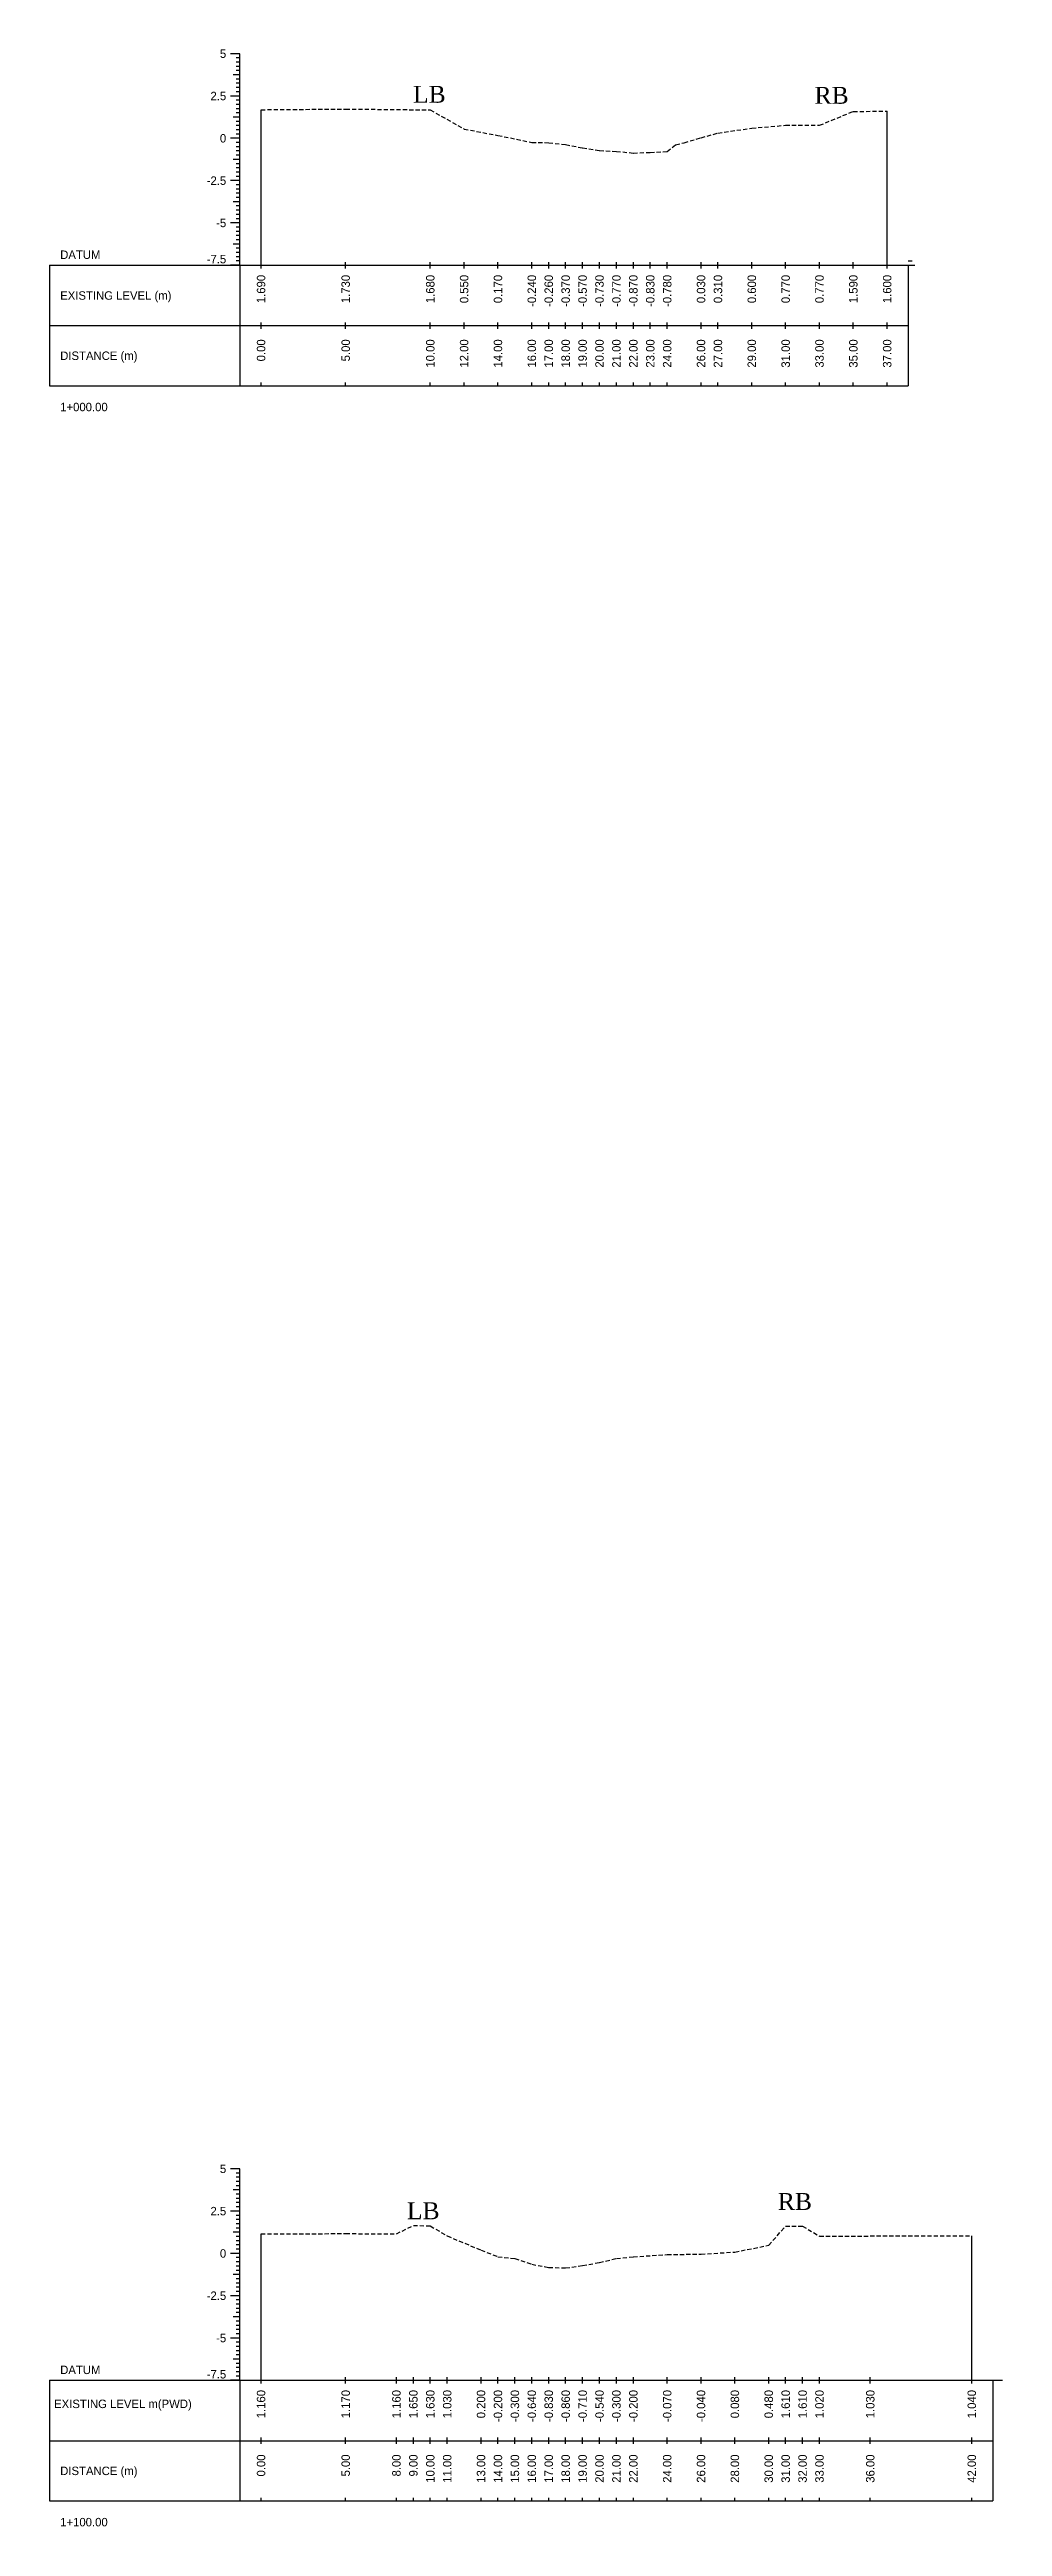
# Model space of a CAD drawing. Header units: inches. Extents: x 3247 to 4722, y -1199 to -293.
# Drawn here: x 3797.9 to 3854.2, y -1108.4 to -962 of the extents above; entities that cross this region are included whole.
import ezdxf
from ezdxf.enums import TextEntityAlignment as Align

# ---------------------------------------------------------------- set-up
doc = ezdxf.new("R2010")
doc.units = ezdxf.units.IN
doc.header["$MEASUREMENT"] = 0
doc.linetypes.add('HIDDEN', pattern=[0.375, 0.25, -0.125])
doc.layers.add('CS_Drawing', color=7, linetype='Continuous')
doc.layers.add('GL', color=3, linetype='HIDDEN')
doc.styles.add('romans', font='romans.shx')

msp = doc.modelspace()

# ---------------------------------------------------------------- texts
at = {"char_height": 1, "width": 685.1065, "attachment_point": 1, "style": 'romans'}
for s, insert in [('{\\fTimes New Roman|b0|i0|c0|p18;LB}', (3819.38, -964.12)), ('{\\fTimes New Roman|b0|i0|c0|p18;RB}', (3843.11, -964.18)), ('{\\fTimes New Roman|b0|i0|c0|p18;RB}', (3840.94, -1088.65)), ('{\\fTimes New Roman|b0|i0|c0|p18;LB}', (3819.02, -1089.2))]:
    msp.add_mtext(s, dxfattribs=dict(at, insert=insert))
at = {"layer": 'CS_Drawing'}
for s, p in [('5', (3808.34, -962.22)), ('2.5', (3808.34, -964.72)), ('0', (3808.34, -967.22)), ('-2.5', (3808.34, -969.72)), ('-5', (3808.34, -972.22)), ('5', (3808.34, -1087.22)), ('2.5', (3808.34, -1089.72)), ('0', (3808.34, -1092.22)), ('-2.5', (3808.34, -1094.72)), ('-5', (3808.34, -1097.22))]:
    msp.add_text(s, height=0.5, dxfattribs=at).set_placement(p, align=Align.MIDDLE_RIGHT)
for s, p in [('DATUM', (3798.53, -974.1)), ('EXISTING LEVEL (m)', (3798.53, -976.51)), ('DISTANCE (m)', (3798.53, -980.07)), ('1+000.00', (3798.53, -983.1)), ('DATUM', (3798.53, -1099.1)), ('EXISTING LEVEL m(PWD)', (3798.17, -1101.11)), ('DISTANCE (m)', (3798.53, -1105.07)), ('1+100.00', (3798.53, -1108.1))]:
    msp.add_text(s, height=0.5, dxfattribs=at).set_placement(p, align=Align.MIDDLE_LEFT)
for p in [(3808.34, -974.61), (3808.34, -1099.61)]:
    msp.add_text('-7.5', height=0.5, dxfattribs=at).set_placement(p, align=Align.RIGHT)
for s, p in [('1.690', (3810.4, -975.29)), ('1.730', (3815.4, -975.29)), ('1.680', (3820.4, -975.29)), ('0.550', (3822.4, -975.29)), ('0.170', (3824.4, -975.29)), ('-0.240', (3826.4, -975.29)), ('-0.260', (3827.4, -975.29)), ('-0.370', (3828.4, -975.29)), ('-0.570', (3829.4, -975.29)), ('-0.730', (3830.4, -975.29)), ('-0.770', (3831.4, -975.29)), ('-0.870', (3832.4, -975.29)), ('-0.830', (3833.4, -975.29)), ('-0.780', (3834.4, -975.29)), ('0.030', (3836.4, -975.29)), ('0.310', (3837.4, -975.29)), ('0.600', (3839.4, -975.29)), ('0.770', (3841.4, -975.29)), ('0.770', (3843.4, -975.29)), ('1.590', (3845.4, -975.29)), ('1.600', (3847.4, -975.29)), ('0.00', (3810.4, -979.1)), ('5.00', (3815.4, -979.1)), ('10.00', (3820.4, -979.1)), ('12.00', (3822.4, -979.1)), ('14.00', (3824.4, -979.1)), ('16.00', (3826.4, -979.1)), ('17.00', (3827.4, -979.1)), ('18.00', (3828.4, -979.1)), ('19.00', (3829.4, -979.1)), ('20.00', (3830.4, -979.1)), ('21.00', (3831.4, -979.1)), ('22.00', (3832.4, -979.1)), ('23.00', (3833.4, -979.1)), ('24.00', (3834.4, -979.1)), ('26.00', (3836.4, -979.1)), ('27.00', (3837.4, -979.1)), ('29.00', (3839.4, -979.1)), ('31.00', (3841.4, -979.1)), ('33.00', (3843.4, -979.1)), ('35.00', (3845.4, -979.1)), ('37.00', (3847.4, -979.1)), ('1.160', (3810.4, -1100.29)), ('1.170', (3815.4, -1100.29)), ('1.160', (3818.4, -1100.29)), ('1.650', (3819.4, -1100.29)), ('1.630', (3820.4, -1100.29)), ('1.030', (3821.4, -1100.29)), ('0.200', (3823.4, -1100.29)), ('-0.200', (3824.4, -1100.29)), ('-0.300', (3825.4, -1100.29)), ('-0.640', (3826.4, -1100.29)), ('-0.830', (3827.4, -1100.29)), ('-0.860', (3828.4, -1100.29)), ('-0.710', (3829.4, -1100.29)), ('-0.540', (3830.4, -1100.29)), ('-0.300', (3831.4, -1100.29)), ('-0.200', (3832.4, -1100.29)), ('-0.070', (3834.4, -1100.29)), ('-0.040', (3836.4, -1100.29)), ('0.080', (3838.4, -1100.29)), ('0.480', (3840.4, -1100.29)), ('1.610', (3841.4, -1100.29)), ('1.610', (3842.4, -1100.29)), ('1.020', (3843.4, -1100.29)), ('1.030', (3846.4, -1100.29)), ('1.040', (3852.4, -1100.29)), ('0.00', (3810.4, -1104.1)), ('5.00', (3815.4, -1104.1)), ('8.00', (3818.4, -1104.1)), ('9.00', (3819.4, -1104.1)), ('10.00', (3820.4, -1104.1)), ('11.00', (3821.4, -1104.1)), ('13.00', (3823.4, -1104.1)), ('14.00', (3824.4, -1104.1)), ('15.00', (3825.4, -1104.1)), ('16.00', (3826.4, -1104.1)), ('17.00', (3827.4, -1104.1)), ('18.00', (3828.4, -1104.1)), ('19.00', (3829.4, -1104.1)), ('20.00', (3830.4, -1104.1)), ('21.00', (3831.4, -1104.1)), ('22.00', (3832.4, -1104.1)), ('24.00', (3834.4, -1104.1)), ('26.00', (3836.4, -1104.1)), ('28.00', (3838.4, -1104.1)), ('30.00', (3840.4, -1104.1)), ('31.00', (3841.4, -1104.1)), ('32.00', (3842.4, -1104.1)), ('33.00', (3843.4, -1104.1)), ('36.00', (3846.4, -1104.1)), ('42.00', (3852.4, -1104.1))]:
    msp.add_text(s, height=0.5, rotation=90, dxfattribs=at).set_placement(p, align=Align.MIDDLE_RIGHT)

# ---------------------------------------------------------------- linework, layer by layer
at = {"layer": 'CS_Drawing'}
for p, q in [((3809.15, -962.22), (3808.59, -962.22)), ((3809.15, -962.22), (3808.76, -962.22)), ((3809.15, -962.22), (3808.93, -962.22)), ((3809.15, -962.47), (3808.93, -962.47)), ((3809.15, -962.72), (3808.93, -962.72)), ((3809.15, -962.97), (3808.93, -962.97)), ((3809.15, -974.72), (3809.15, -962.22)), ((3809.15, -963.47), (3808.76, -963.47)), ((3809.15, -963.22), (3808.93, -963.22)), ((3809.15, -963.47), (3808.93, -963.47)), ((3809.15, -963.72), (3808.93, -963.72)), ((3809.15, -963.97), (3808.93, -963.97)), ((3809.15, -964.22), (3808.93, -964.22)), ((3809.15, -964.47), (3808.93, -964.47)), ((3809.15, -964.72), (3808.59, -964.72)), ((3809.15, -964.72), (3808.76, -964.72)), ((3809.15, -965.97), (3808.76, -965.97)), ((3809.15, -964.72), (3808.93, -964.72)), ((3809.15, -964.97), (3808.93, -964.97)), ((3809.15, -965.22), (3808.93, -965.22)), ((3809.15, -965.47), (3808.93, -965.47)), ((3809.15, -965.72), (3808.93, -965.72)), ((3809.15, -965.97), (3808.93, -965.97)), ((3810.4, -974.72), (3810.4, -965.53)), ((3847.4, -974.72), (3847.4, -965.62)), ((3809.15, -967.22), (3808.59, -967.22)), ((3809.15, -967.22), (3808.76, -967.22)), ((3809.15, -966.22), (3808.93, -966.22)), ((3809.15, -966.47), (3808.93, -966.47)), ((3809.15, -966.72), (3808.93, -966.72)), ((3809.15, -966.97), (3808.93, -966.97)), ((3809.15, -967.22), (3808.93, -967.22)), ((3809.15, -967.47), (3808.93, -967.47)), ((3809.15, -968.47), (3808.76, -968.47)), ((3809.15, -967.72), (3808.93, -967.72)), ((3809.15, -967.97), (3808.93, -967.97)), ((3809.15, -968.22), (3808.93, -968.22)), ((3809.15, -968.47), (3808.93, -968.47)), ((3809.15, -968.72), (3808.93, -968.72)), ((3809.15, -968.97), (3808.93, -968.97)), ((3809.15, -969.72), (3808.59, -969.72)), ((3809.15, -969.72), (3808.76, -969.72)), ((3809.15, -969.22), (3808.93, -969.22)), ((3809.15, -969.47), (3808.93, -969.47)), ((3809.15, -969.72), (3808.93, -969.72)), ((3809.15, -969.97), (3808.93, -969.97)), ((3809.15, -970.22), (3808.93, -970.22)), ((3809.15, -970.47), (3808.93, -970.47)), ((3809.15, -970.97), (3808.76, -970.97)), ((3809.15, -970.72), (3808.93, -970.72)), ((3809.15, -970.97), (3808.93, -970.97)), ((3809.15, -971.22), (3808.93, -971.22)), ((3809.15, -971.47), (3808.93, -971.47)), ((3809.15, -971.72), (3808.93, -971.72)), ((3809.15, -971.97), (3808.93, -971.97)), ((3809.15, -972.22), (3808.59, -972.22)), ((3809.15, -972.22), (3808.76, -972.22)), ((3809.15, -972.22), (3808.93, -972.22)), ((3809.15, -972.47), (3808.93, -972.47)), ((3809.15, -972.72), (3808.93, -972.72)), ((3809.15, -972.97), (3808.93, -972.97)), ((3809.15, -973.22), (3808.93, -973.22)), ((3797.9, -974.72), (3809.15, -974.72)), ((3797.9, -974.72), (3797.9, -981.85)), ((3809.15, -974.72), (3808.59, -974.72)), ((3809.15, -973.47), (3808.76, -973.47)), ((3809.15, -974.72), (3808.76, -974.72)), ((3809.15, -973.47), (3808.93, -973.47)), ((3809.15, -973.72), (3808.93, -973.72)), ((3809.15, -973.97), (3808.93, -973.97)), ((3809.15, -974.22), (3808.93, -974.22)), ((3809.15, -974.47), (3808.93, -974.47)), ((3809.15, -974.72), (3808.93, -974.72)), ((3809.15, -974.72), (3848.65, -974.72)), ((3809.15, -974.72), (3809.15, -981.85)), ((3810.4, -974.91), (3810.4, -974.54)), ((3815.4, -974.91), (3815.4, -974.54)), ((3820.4, -974.91), (3820.4, -974.54)), ((3822.4, -974.91), (3822.4, -974.54)), ((3824.4, -974.91), (3824.4, -974.54)), ((3826.4, -974.91), (3826.4, -974.54)), ((3827.4, -974.91), (3827.4, -974.54)), ((3828.4, -974.91), (3828.4, -974.54)), ((3829.4, -974.91), (3829.4, -974.54)), ((3830.4, -974.91), (3830.4, -974.54)), ((3831.4, -974.91), (3831.4, -974.54)), ((3832.4, -974.91), (3832.4, -974.54)), ((3833.4, -974.91), (3833.4, -974.54)), ((3834.4, -974.91), (3834.4, -974.54)), ((3836.4, -974.91), (3836.4, -974.54)), ((3837.4, -974.91), (3837.4, -974.54)), ((3839.4, -974.91), (3839.4, -974.54)), ((3841.4, -974.91), (3841.4, -974.54)), ((3843.4, -974.91), (3843.4, -974.54)), ((3845.4, -974.91), (3845.4, -974.54)), ((3847.4, -974.91), (3847.4, -974.54)), ((3848.65, -974.47), (3848.88, -974.47)), ((3848.65, -974.72), (3849.04, -974.72)), ((3848.65, -974.72), (3848.88, -974.72)), ((3848.65, -974.72), (3848.65, -981.85)), ((3797.9, -978.29), (3809.15, -978.29)), ((3809.15, -978.29), (3848.65, -978.29)), ((3809.15, -978.29), (3848.65, -978.29)), ((3810.4, -978.47), (3810.4, -978.1)), ((3815.4, -978.47), (3815.4, -978.1)), ((3820.4, -978.47), (3820.4, -978.1)), ((3822.4, -978.47), (3822.4, -978.1)), ((3824.4, -978.47), (3824.4, -978.1)), ((3826.4, -978.47), (3826.4, -978.1)), ((3827.4, -978.47), (3827.4, -978.1)), ((3828.4, -978.47), (3828.4, -978.1)), ((3829.4, -978.47), (3829.4, -978.1)), ((3830.4, -978.47), (3830.4, -978.1)), ((3831.4, -978.47), (3831.4, -978.1)), ((3832.4, -978.47), (3832.4, -978.1)), ((3833.4, -978.47), (3833.4, -978.1)), ((3834.4, -978.47), (3834.4, -978.1)), ((3836.4, -978.47), (3836.4, -978.1)), ((3837.4, -978.47), (3837.4, -978.1)), ((3839.4, -978.47), (3839.4, -978.1)), ((3841.4, -978.47), (3841.4, -978.1)), ((3843.4, -978.47), (3843.4, -978.1)), ((3845.4, -978.47), (3845.4, -978.1)), ((3847.4, -978.47), (3847.4, -978.1)), ((3797.9, -981.85), (3809.15, -981.85)), ((3809.15, -981.85), (3848.65, -981.85)), ((3810.4, -981.85), (3810.4, -981.66)), ((3815.4, -981.85), (3815.4, -981.66)), ((3820.4, -981.85), (3820.4, -981.66)), ((3822.4, -981.85), (3822.4, -981.66)), ((3824.4, -981.85), (3824.4, -981.66)), ((3826.4, -981.85), (3826.4, -981.66)), ((3827.4, -981.85), (3827.4, -981.66)), ((3828.4, -981.85), (3828.4, -981.66)), ((3829.4, -981.85), (3829.4, -981.66)), ((3830.4, -981.85), (3830.4, -981.66)), ((3831.4, -981.85), (3831.4, -981.66)), ((3832.4, -981.85), (3832.4, -981.66)), ((3833.4, -981.85), (3833.4, -981.66)), ((3834.4, -981.85), (3834.4, -981.66)), ((3836.4, -981.85), (3836.4, -981.66)), ((3837.4, -981.85), (3837.4, -981.66)), ((3839.4, -981.85), (3839.4, -981.66)), ((3841.4, -981.85), (3841.4, -981.66)), ((3843.4, -981.85), (3843.4, -981.66)), ((3845.4, -981.85), (3845.4, -981.66)), ((3847.4, -981.85), (3847.4, -981.66)), ((3809.15, -1087.22), (3808.59, -1087.22)), ((3809.15, -1087.22), (3808.76, -1087.22)), ((3809.15, -1087.22), (3808.93, -1087.22)), ((3809.15, -1087.47), (3808.93, -1087.47)), ((3809.15, -1099.72), (3809.15, -1087.22)), ((3809.15, -1088.47), (3808.76, -1088.47)), ((3809.15, -1087.72), (3808.93, -1087.72)), ((3809.15, -1087.97), (3808.93, -1087.97)), ((3809.15, -1088.22), (3808.93, -1088.22)), ((3809.15, -1088.47), (3808.93, -1088.47)), ((3809.15, -1088.72), (3808.93, -1088.72)), ((3809.15, -1088.97), (3808.93, -1088.97)), ((3809.15, -1089.72), (3808.59, -1089.72)), ((3809.15, -1089.72), (3808.76, -1089.72)), ((3809.15, -1089.22), (3808.93, -1089.22)), ((3809.15, -1089.47), (3808.93, -1089.47)), ((3809.15, -1089.72), (3808.93, -1089.72)), ((3809.15, -1089.97), (3808.93, -1089.97)), ((3809.15, -1090.22), (3808.93, -1090.22)), ((3809.15, -1090.47), (3808.93, -1090.47)), ((3809.15, -1090.97), (3808.76, -1090.97)), ((3809.15, -1090.72), (3808.93, -1090.72)), ((3809.15, -1090.97), (3808.93, -1090.97)), ((3809.15, -1091.22), (3808.93, -1091.22)), ((3809.15, -1091.47), (3808.93, -1091.47)), ((3809.15, -1091.72), (3808.93, -1091.72)), ((3809.15, -1091.97), (3808.93, -1091.97)), ((3810.4, -1099.72), (3810.4, -1091.06)), ((3852.4, -1099.72), (3852.4, -1091.18)), ((3809.15, -1092.22), (3808.59, -1092.22)), ((3809.15, -1092.22), (3808.76, -1092.22)), ((3809.15, -1093.47), (3808.76, -1093.47)), ((3809.15, -1092.22), (3808.93, -1092.22)), ((3809.15, -1092.47), (3808.93, -1092.47)), ((3809.15, -1092.72), (3808.93, -1092.72)), ((3809.15, -1092.97), (3808.93, -1092.97)), ((3809.15, -1093.22), (3808.93, -1093.22)), ((3809.15, -1093.47), (3808.93, -1093.47)), ((3809.15, -1094.72), (3808.59, -1094.72)), ((3809.15, -1094.72), (3808.76, -1094.72)), ((3809.15, -1093.72), (3808.93, -1093.72)), ((3809.15, -1093.97), (3808.93, -1093.97)), ((3809.15, -1094.22), (3808.93, -1094.22)), ((3809.15, -1094.47), (3808.93, -1094.47)), ((3809.15, -1094.72), (3808.93, -1094.72)), ((3809.15, -1095.97), (3808.76, -1095.97)), ((3809.15, -1094.97), (3808.93, -1094.97)), ((3809.15, -1095.22), (3808.93, -1095.22)), ((3809.15, -1095.47), (3808.93, -1095.47)), ((3809.15, -1095.72), (3808.93, -1095.72)), ((3809.15, -1095.97), (3808.93, -1095.97)), ((3809.15, -1096.22), (3808.93, -1096.22)), ((3809.15, -1097.22), (3808.59, -1097.22)), ((3809.15, -1097.22), (3808.76, -1097.22)), ((3809.15, -1096.47), (3808.93, -1096.47)), ((3809.15, -1096.72), (3808.93, -1096.72)), ((3809.15, -1096.97), (3808.93, -1096.97)), ((3809.15, -1097.22), (3808.93, -1097.22)), ((3809.15, -1097.47), (3808.93, -1097.47)), ((3809.15, -1097.72), (3808.93, -1097.72)), ((3809.15, -1098.47), (3808.76, -1098.47)), ((3809.15, -1097.97), (3808.93, -1097.97)), ((3809.15, -1098.22), (3808.93, -1098.22)), ((3809.15, -1098.47), (3808.93, -1098.47)), ((3809.15, -1098.72), (3808.93, -1098.72)), ((3809.15, -1098.97), (3808.93, -1098.97)), ((3809.15, -1099.22), (3808.93, -1099.22)), ((3797.9, -1099.72), (3809.15, -1099.72)), ((3797.9, -1099.72), (3797.9, -1106.85)), ((3809.15, -1099.72), (3808.59, -1099.72)), ((3809.15, -1099.72), (3808.76, -1099.72)), ((3809.15, -1099.47), (3808.93, -1099.47)), ((3809.15, -1099.72), (3808.93, -1099.72)), ((3809.15, -1099.72), (3853.65, -1099.72)), ((3809.15, -1099.72), (3809.15, -1106.85)), ((3810.4, -1099.91), (3810.4, -1099.54)), ((3815.4, -1099.91), (3815.4, -1099.54)), ((3818.4, -1099.91), (3818.4, -1099.54)), ((3819.4, -1099.91), (3819.4, -1099.54)), ((3820.4, -1099.91), (3820.4, -1099.54)), ((3821.4, -1099.91), (3821.4, -1099.54)), ((3823.4, -1099.91), (3823.4, -1099.54)), ((3824.4, -1099.91), (3824.4, -1099.54)), ((3825.4, -1099.91), (3825.4, -1099.54)), ((3826.4, -1099.91), (3826.4, -1099.54)), ((3827.4, -1099.91), (3827.4, -1099.54)), ((3828.4, -1099.91), (3828.4, -1099.54)), ((3829.4, -1099.91), (3829.4, -1099.54)), ((3830.4, -1099.91), (3830.4, -1099.54)), ((3831.4, -1099.91), (3831.4, -1099.54)), ((3832.4, -1099.91), (3832.4, -1099.54)), ((3834.4, -1099.91), (3834.4, -1099.54)), ((3836.4, -1099.91), (3836.4, -1099.54)), ((3838.4, -1099.91), (3838.4, -1099.54)), ((3840.4, -1099.91), (3840.4, -1099.54)), ((3841.4, -1099.91), (3841.4, -1099.54)), ((3842.4, -1099.91), (3842.4, -1099.54)), ((3843.4, -1099.91), (3843.4, -1099.54)), ((3846.4, -1099.91), (3846.4, -1099.54)), ((3852.4, -1099.91), (3852.4, -1099.54)), ((3853.65, -1099.72), (3854.21, -1099.72)), ((3853.65, -1099.72), (3854.04, -1099.72)), ((3853.65, -1099.72), (3853.88, -1099.72)), ((3853.65, -1099.72), (3853.65, -1106.85)), ((3797.9, -1103.29), (3809.15, -1103.29)), ((3809.15, -1103.29), (3853.65, -1103.29)), ((3809.15, -1103.29), (3853.65, -1103.29)), ((3810.4, -1103.47), (3810.4, -1103.1)), ((3815.4, -1103.47), (3815.4, -1103.1)), ((3818.4, -1103.47), (3818.4, -1103.1)), ((3819.4, -1103.47), (3819.4, -1103.1)), ((3820.4, -1103.47), (3820.4, -1103.1)), ((3821.4, -1103.47), (3821.4, -1103.1)), ((3823.4, -1103.47), (3823.4, -1103.1)), ((3824.4, -1103.47), (3824.4, -1103.1)), ((3825.4, -1103.47), (3825.4, -1103.1)), ((3826.4, -1103.47), (3826.4, -1103.1)), ((3827.4, -1103.47), (3827.4, -1103.1)), ((3828.4, -1103.47), (3828.4, -1103.1)), ((3829.4, -1103.47), (3829.4, -1103.1)), ((3830.4, -1103.47), (3830.4, -1103.1)), ((3831.4, -1103.47), (3831.4, -1103.1)), ((3832.4, -1103.47), (3832.4, -1103.1)), ((3834.4, -1103.47), (3834.4, -1103.1)), ((3836.4, -1103.47), (3836.4, -1103.1)), ((3838.4, -1103.47), (3838.4, -1103.1)), ((3840.4, -1103.47), (3840.4, -1103.1)), ((3841.4, -1103.47), (3841.4, -1103.1)), ((3842.4, -1103.47), (3842.4, -1103.1)), ((3843.4, -1103.47), (3843.4, -1103.1)), ((3846.4, -1103.47), (3846.4, -1103.1)), ((3852.4, -1103.47), (3852.4, -1103.1)), ((3797.9, -1106.85), (3809.15, -1106.85)), ((3809.15, -1106.85), (3853.65, -1106.85)), ((3810.4, -1106.85), (3810.4, -1106.66)), ((3815.4, -1106.85), (3815.4, -1106.66)), ((3818.4, -1106.85), (3818.4, -1106.66)), ((3819.4, -1106.85), (3819.4, -1106.66)), ((3820.4, -1106.85), (3820.4, -1106.66)), ((3821.4, -1106.85), (3821.4, -1106.66)), ((3823.4, -1106.85), (3823.4, -1106.66)), ((3824.4, -1106.85), (3824.4, -1106.66)), ((3825.4, -1106.85), (3825.4, -1106.66)), ((3826.4, -1106.85), (3826.4, -1106.66)), ((3827.4, -1106.85), (3827.4, -1106.66)), ((3828.4, -1106.85), (3828.4, -1106.66)), ((3829.4, -1106.85), (3829.4, -1106.66)), ((3830.4, -1106.85), (3830.4, -1106.66)), ((3831.4, -1106.85), (3831.4, -1106.66)), ((3832.4, -1106.85), (3832.4, -1106.66)), ((3834.4, -1106.85), (3834.4, -1106.66)), ((3836.4, -1106.85), (3836.4, -1106.66)), ((3838.4, -1106.85), (3838.4, -1106.66)), ((3840.4, -1106.85), (3840.4, -1106.66)), ((3841.4, -1106.85), (3841.4, -1106.66)), ((3842.4, -1106.85), (3842.4, -1106.66)), ((3843.4, -1106.85), (3843.4, -1106.66)), ((3846.4, -1106.85), (3846.4, -1106.66)), ((3852.4, -1106.85), (3852.4, -1106.66))]:
    msp.add_line(p, q, dxfattribs=at)
at = {"layer": 'GL'}
for points in [[(3810.4, -965.53), (3815.4, -965.49), (3820.4, -965.54), (3822.4, -966.67), (3824.4, -967.05), (3826.4, -967.46), (3827.4, -967.48), (3828.4, -967.59), (3829.4, -967.79), (3830.4, -967.95), (3831.4, -967.99), (3832.4, -968.09), (3833.4, -968.05), (3834.4, -968), (3834.9, -967.6), (3835.4, -967.48), (3836.4, -967.19), (3837.4, -966.91), (3839.4, -966.62), (3841.4, -966.45), (3843.4, -966.45), (3845.4, -965.63), (3847.4, -965.62)], [(3810.4, -1091.06), (3815.4, -1091.05), (3818.4, -1091.06), (3819.4, -1090.57), (3820.4, -1090.59), (3821.4, -1091.19), (3823.4, -1092.02), (3824.4, -1092.42), (3825.4, -1092.52), (3826.4, -1092.86), (3827.4, -1093.05), (3828.4, -1093.08), (3829.4, -1092.93), (3830.4, -1092.76), (3831.4, -1092.52), (3832.4, -1092.42), (3834.4, -1092.29), (3836.4, -1092.26), (3838.4, -1092.14), (3840.4, -1091.74), (3841.4, -1090.61), (3842.4, -1090.61), (3843.4, -1091.2), (3846.4, -1091.19), (3852.4, -1091.18)]]:
    msp.add_lwpolyline(points, dxfattribs=at)

msp.set_redraw_order([(e.dxf.handle, doc.entitydb.next_handle()) for e in msp.query("TEXT MTEXT ATTDEF DIMENSION ARC_DIMENSION")])  # texts and dimensions are drawn at this point

doc.saveas('drawing.dxf')
